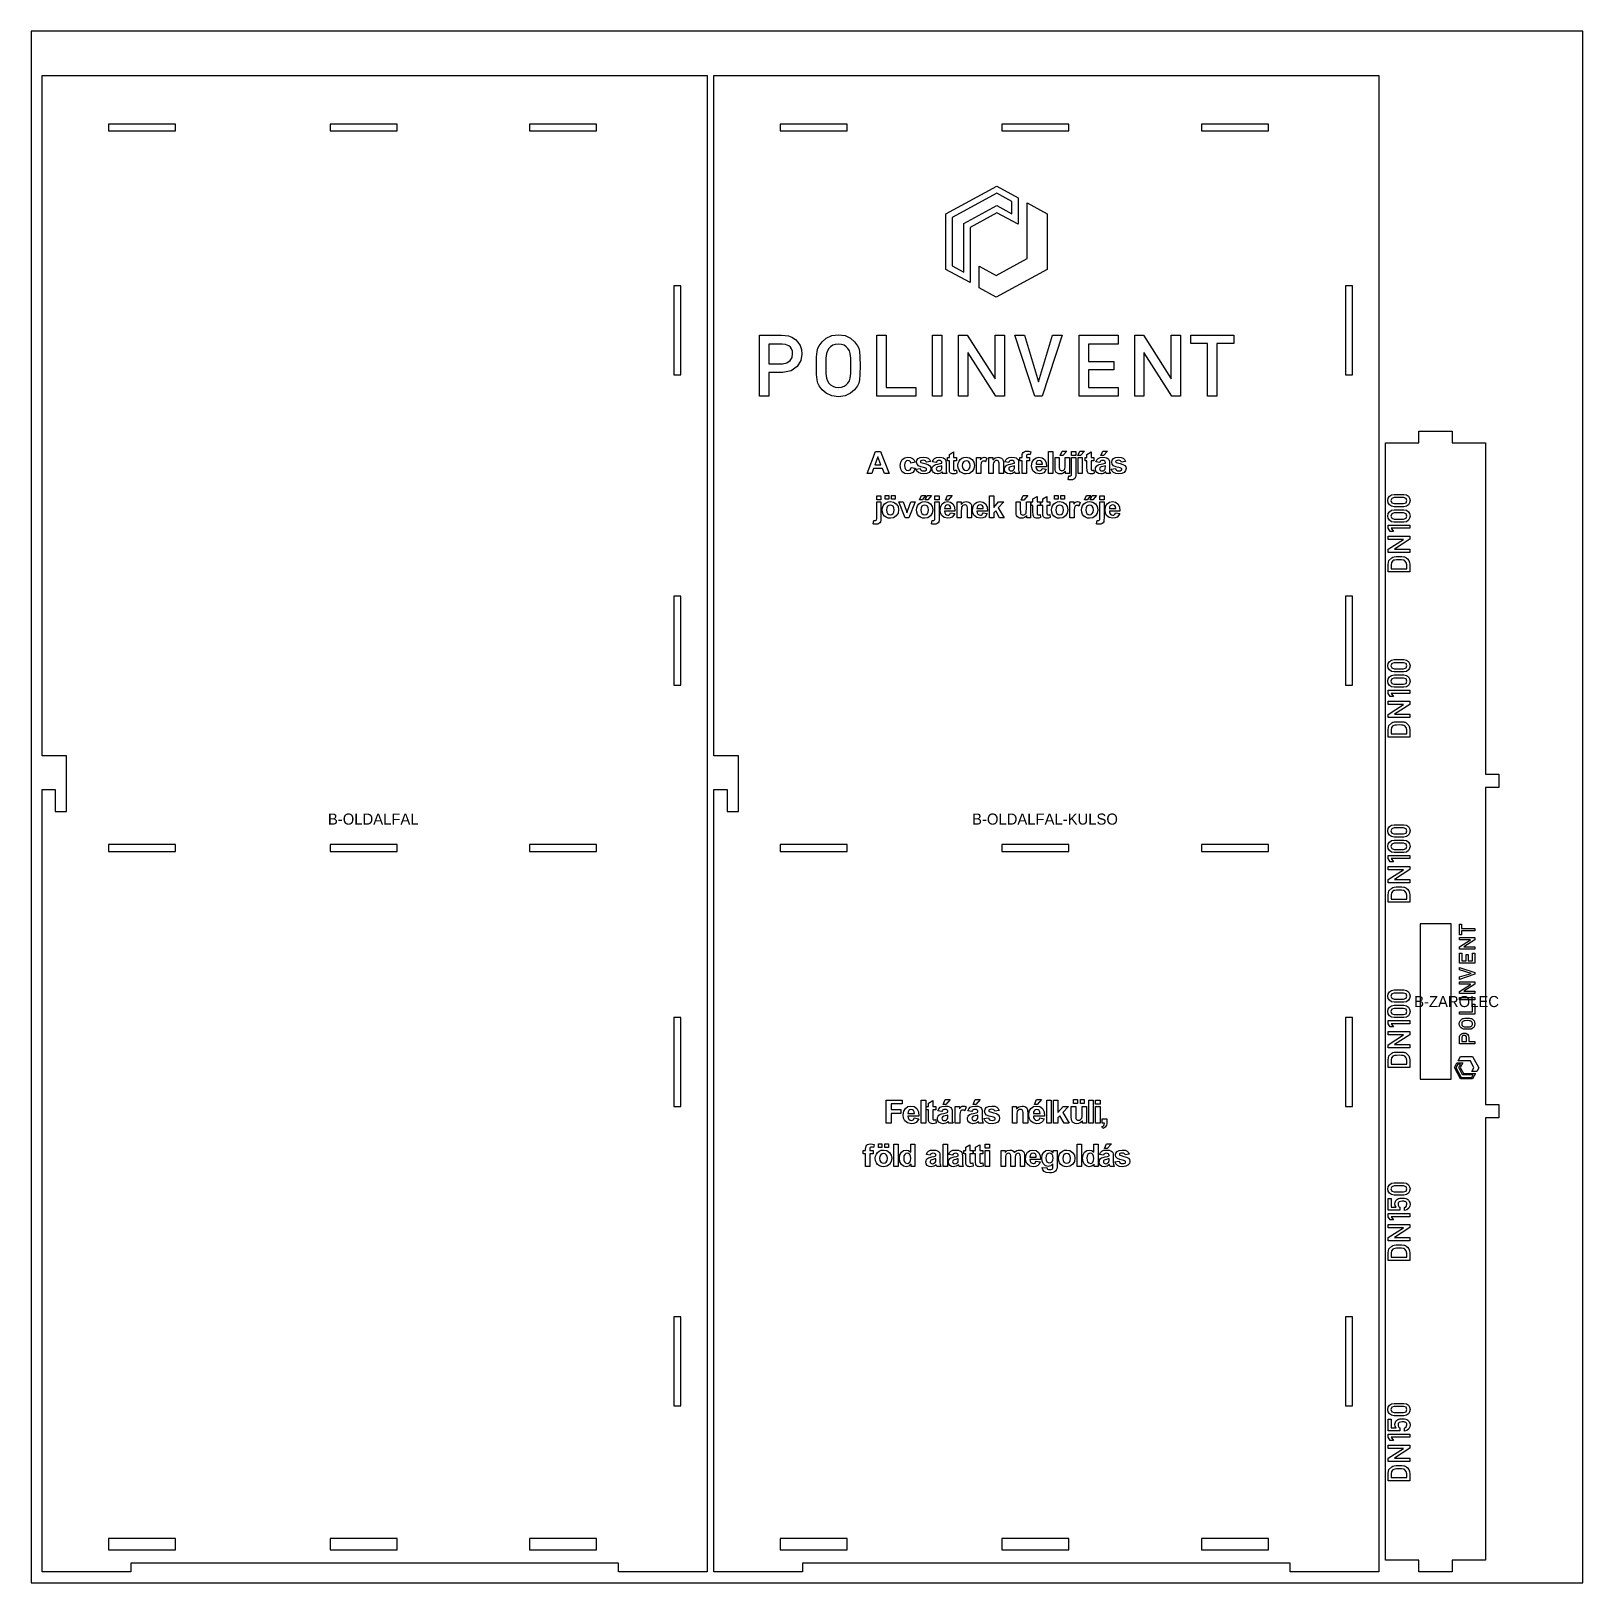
# Model space of a CAD drawing. Header units: millimetres. Extents: x 0 to 1400, y 0 to 1400.
import ezdxf
from ezdxf.enums import TextEntityAlignment as Align

# ---------------------------------------------------------------- set-up
doc = ezdxf.new("R2010")
doc.units = ezdxf.units.MM
for name, color, linetype in [('GRAVIR', 3, 'Continuous'), ('JELOLES', 5, 'Continuous'), ('TABLA', 8, 'Continuous'), ('VAGAS', 1, 'Continuous')]:
    doc.layers.add(name, color=color, linetype=linetype)

msp = doc.modelspace()

# ---------------------------------------------------------------- texts
at = {"layer": 'JELOLES'}
for s, p in [('B-OLDALFAL', (308.7, 689.1)), ('B-OLDALFAL-KULSO', (914.7, 689.1)), ('B-ZAROLEC', (1286, 524.5))]:
    msp.add_text(s, height=10, dxfattribs=at).set_placement(p, align=Align.MIDDLE_CENTER)

# ---------------------------------------------------------------- linework, layer by layer
at = {"layer": 'GRAVIR'}
for points in [[(847.1, 1222.9), (847.1, 1173.1), (825.2, 1184.9), (825.2, 1235.1), (871.3, 1260), (890.6, 1249.6), (890.6, 1225.7), (871.3, 1236.1)], [(830.9, 1231.7), (830.9, 1188.3), (841.4, 1182.6), (841.4, 1226.3), (871.3, 1242.5), (884.9, 1235.1), (884.9, 1235.2), (884.9, 1246.2), (871.3, 1253.6)], [(870.7, 1179.4), (898.7, 1194.7), (898.7, 1244.9), (916.8, 1235.1), (916.8, 1184.9), (870.7, 1160), (855.2, 1168.4), (855.2, 1187.8)], [(695.4, 1108.5), (694.3, 1102.7), (691.1, 1097.4), (685.6, 1093.4), (678.2, 1092), (665.5, 1092), (665.5, 1070.5), (657.1, 1070.5), (657.1, 1125.5), (677.1, 1125.5), (680.3, 1125.4), (683.3, 1124.9), (686.4, 1123.7), (689.5, 1121.7), (691.8, 1119.4), (693.7, 1116.4), (695, 1112.8)], [(743, 1119.7), (745.5, 1116.1), (746.7, 1113.8), (747.4, 1110.9), (747.8, 1106), (747.9, 1098), (747.8, 1090.1), (747.4, 1085.2), (746.7, 1082.2), (745.5, 1079.9), (743, 1076.3), (739.2, 1073.2), (734.3, 1070.9), (728.3, 1070), (722.3, 1070.9), (717.4, 1073.2), (713.6, 1076.3), (711, 1079.9), (710.4, 1081.1), (709.9, 1082.3), (709.5, 1083.6), (709.2, 1085.2), (708.7, 1090.1), (708.6, 1098), (708.7, 1106), (709.2, 1110.9), (709.9, 1113.8), (711, 1116.1), (713.6, 1119.7), (717.4, 1122.9), (722.3, 1125.2), (728.3, 1126), (734.3, 1125.2), (739.2, 1122.9)], [(798.2, 1078.4), (798.2, 1070.5), (763, 1070.5), (763, 1125.5), (771.4, 1125.5), (771.4, 1078.4)], [(821.7, 1125.5), (821.7, 1070.5), (813.3, 1070.5), (813.3, 1125.5)], [(845.1, 1109.6), (845.1, 1070.5), (836.8, 1070.5), (836.8, 1125.5), (844.6, 1125.5), (869.6, 1086.4), (869.7, 1086.4), (869.7, 1125.5), (878.1, 1125.5), (878.1, 1070.5), (870.2, 1070.5), (845.3, 1109.6)], [(896.3, 1125.5), (908.8, 1083.6), (908.9, 1083.6), (921.5, 1125.5), (930.3, 1125.5), (912.1, 1070.5), (905.6, 1070.5), (887.4, 1125.5)], [(980.6, 1078.4), (980.6, 1070.5), (945.4, 1070.5), (945.4, 1125.5), (980.6, 1125.5), (980.6, 1117.6), (953.8, 1117.6), (953.8, 1101.9), (976.7, 1101.9), (976.7, 1094.5), (953.8, 1094.5), (953.8, 1078.4)], [(1004, 1070.5), (995.7, 1070.5), (995.7, 1125.5), (1003.5, 1125.5), (1028.5, 1086.4), (1028.6, 1086.4), (1028.6, 1125.5), (1037, 1125.5), (1037, 1070.5), (1029.1, 1070.5), (1004.2, 1109.6), (1004, 1109.6)], [(1046.3, 1125.5), (1084.9, 1125.5), (1084.9, 1118.1), (1069.8, 1118.1), (1069.8, 1070.5), (1061.4, 1070.5), (1061.4, 1118.1), (1046.3, 1118.1)], [(683.5, 1116.1), (680.7, 1117.3), (677.5, 1117.6), (665.5, 1117.6), (665.5, 1099.8), (677.8, 1099.8), (681.9, 1100.6), (684.8, 1102.7), (686.5, 1105.6), (687, 1108.8), (686.8, 1111.3), (686.1, 1113.4), (685, 1114.9)], [(735.3, 1080.8), (736.8, 1082.4), (738.2, 1084.4), (739, 1087), (739.4, 1091.2), (739.6, 1098), (739.4, 1104.8), (739, 1109.1), (738.2, 1111.6), (736.8, 1113.6), (735.3, 1115.2), (733.5, 1116.5), (731.1, 1117.3), (728.3, 1117.6), (725.5, 1117.3), (723.2, 1116.5), (721.3, 1115.2), (719.8, 1113.6), (718.4, 1111.6), (717.6, 1109.1), (717.1, 1104.8), (717, 1098), (717.1, 1091.2), (717.6, 1087), (718.4, 1084.4), (719.8, 1082.4), (721.3, 1080.8), (723.2, 1079.6), (725.5, 1078.7), (728.3, 1078.4), (731.1, 1078.7), (733.5, 1079.6)], [(754.2, 1000.8), (761.9, 1020.7), (766.2, 1020.7), (774.1, 1000.8), (769.8, 1000.8), (768, 1005.3), (760.1, 1005.3), (758.5, 1000.8)], [(764, 1016), (761.3, 1008.7), (766.7, 1008.7)], [(788.9, 1004.7), (789.9, 1003.9), (791.2, 1003.6), (792.2, 1003.8), (793, 1004.2), (793.6, 1005.1), (793.9, 1006.3), (797.7, 1005.7), (796.8, 1003.4), (795.4, 1001.8), (793.5, 1000.8), (791, 1000.5), (788.2, 1001), (786, 1002.5), (784.6, 1004.9), (784.1, 1008), (784.6, 1011.2), (786, 1013.5), (788.2, 1015), (791.1, 1015.5), (793.4, 1015.2), (795.3, 1014.4), (796.6, 1013), (797.5, 1011), (793.7, 1010.3), (793.4, 1011.3), (792.9, 1012), (792.1, 1012.4), (791.1, 1012.5), (789.9, 1012.3), (788.9, 1011.5), (788.2, 1010.2), (788, 1008.3), (788.2, 1006.1)], [(807.7, 1005.5), (807.2, 1005.8), (806.4, 1006), (802.6, 1007), (800.6, 1007.9), (799.3, 1009.3), (798.9, 1011.1), (799.2, 1012.8), (800.3, 1014.3), (802.2, 1015.2), (804.9, 1015.5), (807.5, 1015.3), (809.3, 1014.6), (810.5, 1013.4), (811.3, 1011.7), (807.7, 1011.1), (807.3, 1011.8), (806.8, 1012.3), (806, 1012.7), (805, 1012.8), (803.7, 1012.7), (802.8, 1012.4), (802.5, 1012), (802.4, 1011.6), (802.5, 1011.2), (802.8, 1010.9), (803.9, 1010.5), (806.3, 1009.8), (808.9, 1009.1), (810.6, 1008.2), (811.5, 1006.9), (811.7, 1005.3), (811.3, 1003.5), (810.1, 1001.9), (808.1, 1000.9), (805.2, 1000.5), (802.6, 1000.8), (800.6, 1001.7), (799.2, 1003.1), (798.3, 1004.9), (802.1, 1005.5), (802.5, 1004.5), (803.1, 1003.8), (804, 1003.4), (805.2, 1003.3), (806.5, 1003.4), (807.4, 1003.8), (807.8, 1004.2), (807.9, 1004.8), (807.9, 1005.2)], [(825.4, 1010), (825.4, 1005.6), (825.4, 1003.9), (825.5, 1002.8), (825.8, 1001.8), (826.2, 1000.8), (822.5, 1000.8), (822.3, 1001.3), (822.1, 1002), (822, 1002.2), (822, 1002.4), (821, 1001.6), (819.9, 1001), (818.7, 1000.6), (817.5, 1000.5), (815.5, 1000.8), (814, 1001.7), (813.1, 1003.1), (812.7, 1004.8), (812.9, 1005.9), (813.3, 1006.9), (814, 1007.8), (814.9, 1008.4), (816.2, 1008.9), (818, 1009.3), (820.2, 1009.8), (821.7, 1010.2), (821.7, 1010.6), (821.5, 1011.5), (821.1, 1012.1), (820.3, 1012.5), (819.1, 1012.6), (818.2, 1012.5), (817.5, 1012.2), (817, 1011.7), (816.6, 1010.8), (813.1, 1011.4), (813.9, 1013.2), (815.1, 1014.5), (816.9, 1015.3), (819.4, 1015.5), (821.6, 1015.4), (823.1, 1014.9), (824.2, 1014.2), (824.9, 1013.4), (825.3, 1012.1)], [(834.8, 1004), (835.1, 1001.1), (833.7, 1000.6), (832.1, 1000.5), (831.1, 1000.6), (830.3, 1000.8), (829.5, 1001.2), (829, 1001.7), (828.7, 1002.4), (828.5, 1003.2), (828.4, 1004.2), (828.4, 1005.9), (828.4, 1012.2), (826.6, 1012.2), (826.6, 1015.2), (828.4, 1015.2), (828.4, 1018.1), (832.2, 1020.3), (832.2, 1015.2), (834.8, 1015.2), (834.8, 1012.2), (832.2, 1012.2), (832.2, 1006.4), (832.2, 1005), (832.3, 1004.3), (832.4, 1004.1), (832.6, 1003.8), (832.9, 1003.7), (833.3, 1003.7), (833.9, 1003.8)], [(846.6, 1001), (843.6, 1000.5), (841.7, 1000.7), (839.9, 1001.4), (838.3, 1002.5), (837.2, 1004), (836.5, 1005.9), (836.2, 1008.2), (836.5, 1010.1), (837.2, 1011.9), (838.3, 1013.4), (839.8, 1014.6), (841.6, 1015.3), (843.6, 1015.5), (846.6, 1015), (849, 1013.4), (850.5, 1011), (851, 1008.1), (850.5, 1005.1), (848.9, 1002.6)], [(842.3, 1012.1), (841.1, 1011.3), (840.4, 1009.9), (840.1, 1008), (840.4, 1006.1), (841.1, 1004.7), (842.3, 1003.9), (843.6, 1003.6), (845, 1003.9), (846.1, 1004.7), (846.9, 1006.1), (847.1, 1008), (846.9, 1009.9), (846.1, 1011.3), (845, 1012.1), (843.6, 1012.4)], [(860.1, 1012), (859.2, 1012.1), (858.5, 1012), (857.9, 1011.7), (857.4, 1011.1), (857, 1010.1), (856.8, 1008.3), (856.7, 1005.3), (856.7, 1000.8), (852.9, 1000.8), (852.9, 1015.2), (856.4, 1015.2), (856.4, 1013.2), (857.3, 1014.4), (858, 1015.1), (858.8, 1015.4), (859.7, 1015.5), (861, 1015.3), (862.2, 1014.8), (861, 1011.5)], [(868.2, 1010.6), (868, 1009.4), (867.9, 1007.3), (867.9, 1000.8), (864.1, 1000.8), (864.1, 1015.2), (867.7, 1015.2), (867.7, 1013.1), (869.8, 1014.9), (872.4, 1015.5), (873.6, 1015.4), (874.7, 1015.1), (875.6, 1014.6), (876.3, 1013.9), (876.7, 1013.2), (877, 1012.3), (877.2, 1011.2), (877.2, 1009.8), (877.2, 1000.8), (873.4, 1000.8), (873.4, 1008.2), (873.4, 1010.1), (873.2, 1011.2), (872.9, 1011.8), (872.4, 1012.2), (871.8, 1012.5), (871.1, 1012.6), (870.1, 1012.5), (869.3, 1012.1), (868.7, 1011.4)], [(890.9, 1003.9), (891, 1002.8), (891.3, 1001.8), (891.7, 1000.8), (888, 1000.8), (887.8, 1001.3), (887.6, 1002), (887.5, 1002.2), (887.5, 1002.4), (886.4, 1001.6), (885.4, 1001), (884.2, 1000.6), (883, 1000.5), (881, 1000.8), (879.5, 1001.7), (878.5, 1003.1), (878.2, 1004.8), (878.4, 1005.9), (878.8, 1006.9), (879.5, 1007.8), (880.4, 1008.4), (881.7, 1008.9), (883.5, 1009.3), (885.7, 1009.8), (887.2, 1010.2), (887.2, 1010.6), (887, 1011.5), (886.6, 1012.1), (885.8, 1012.5), (884.6, 1012.6), (883.7, 1012.5), (883, 1012.2), (882.5, 1011.7), (882.1, 1010.8), (878.6, 1011.4), (879.4, 1013.2), (880.6, 1014.5), (882.4, 1015.3), (884.8, 1015.5), (887.1, 1015.4), (888.6, 1014.9), (889.7, 1014.2), (890.4, 1013.4), (890.8, 1012.1), (890.9, 1010), (890.8, 1005.6)], [(900.3, 1018), (899.5, 1018.1), (898.8, 1018), (898.3, 1017.7), (898, 1017.1), (898, 1016.2), (898, 1015.2), (900.8, 1015.2), (900.8, 1012.2), (898, 1012.2), (898, 1000.8), (894.2, 1000.8), (894.2, 1012.2), (892, 1012.2), (892, 1015.2), (894.2, 1015.2), (894.2, 1016.3), (894.2, 1017.9), (894.5, 1019), (895.1, 1019.8), (896, 1020.4), (897.1, 1020.9), (898.6, 1021), (900.2, 1020.9), (901.8, 1020.5), (901.2, 1017.9)], [(906.6, 1015), (909.2, 1015.5), (912.1, 1015), (914.3, 1013.4), (915.7, 1010.7), (916.1, 1006.9), (906.5, 1006.9), (906.8, 1005.4), (907.5, 1004.3), (908.4, 1003.6), (909.6, 1003.3), (910.5, 1003.5), (911.1, 1003.8), (911.7, 1004.5), (912.1, 1005.4), (915.8, 1004.8), (914.9, 1002.9), (913.5, 1001.6), (911.8, 1000.8), (909.6, 1000.5), (906.3, 1001.1), (904.1, 1003), (903, 1005.2), (902.6, 1007.9), (903.1, 1011.1), (904.5, 1013.5)], [(910.5, 1012.4), (909.5, 1012.6), (908.3, 1012.4), (907.4, 1011.7), (906.8, 1010.6), (906.6, 1009.2), (912.3, 1009.2), (912, 1010.7), (911.4, 1011.8)], [(918, 1000.8), (918, 1020.7), (921.8, 1020.7), (921.8, 1000.8)], [(923.9, 1004.3), (923.8, 1006.1), (923.8, 1015.2), (927.6, 1015.2), (927.6, 1008.6), (927.6, 1006.2), (927.8, 1004.9), (928.1, 1004.3), (928.5, 1003.8), (929.2, 1003.5), (929.9, 1003.4), (930.9, 1003.5), (931.7, 1003.9), (932.3, 1004.5), (932.7, 1005.3), (932.9, 1006.6), (933, 1009.1), (933, 1015.2), (936.8, 1015.2), (936.8, 1000.8), (933.3, 1000.8), (933.3, 1003), (932.4, 1002), (931.2, 1001.2), (929.9, 1000.7), (928.5, 1000.5), (927.2, 1000.7), (925.9, 1001.1), (924.9, 1001.9), (924.3, 1002.9)], [(930.8, 1017), (928.4, 1017), (930.2, 1021), (934.5, 1021)], [(935.5, 995.4), (936.2, 998.7), (936.5, 998.6), (936.7, 998.6), (936.9, 998.5), (937.2, 998.5), (937.7, 998.6), (938.1, 998.8), (938.4, 999.1), (938.6, 999.4), (938.7, 1000.1), (938.7, 1001.5), (938.7, 1015.2), (942.5, 1015.2), (942.5, 1001.3), (942.4, 998.9), (942.2, 997.4), (941.6, 996.4), (940.8, 995.6), (939.6, 995.2), (938.2, 995), (937.6, 995), (937, 995.1), (936.3, 995.2)], [(938.7, 1017.1), (938.7, 1020.7), (942.5, 1020.7), (942.5, 1017.1)], [(944.2, 1017), (946.1, 1021), (950.4, 1021), (946.6, 1017)], [(948.3, 1000.8), (944.5, 1000.8), (944.5, 1015.2), (948.3, 1015.2)], [(958.9, 1004), (959.2, 1001.1), (957.8, 1000.6), (956.2, 1000.5), (955.3, 1000.6), (954.4, 1000.8), (953.7, 1001.2), (953.2, 1001.7), (952.9, 1002.4), (952.6, 1003.2), (952.6, 1004.2), (952.5, 1005.9), (952.5, 1012.2), (950.8, 1012.2), (950.8, 1015.2), (952.5, 1015.2), (952.5, 1018.1), (956.3, 1020.3), (956.3, 1015.2), (958.9, 1015.2), (958.9, 1012.2), (956.3, 1012.2), (956.3, 1006.4), (956.4, 1005), (956.4, 1004.3), (956.5, 1004.1), (956.8, 1003.8), (957, 1003.7), (957.4, 1003.7), (958, 1003.8)], [(972.9, 1003.9), (973, 1002.8), (973.3, 1001.8), (973.7, 1000.8), (970, 1000.8), (969.8, 1001.3), (969.6, 1002), (969.5, 1002.2), (969.5, 1002.4), (968.5, 1001.6), (967.4, 1001), (966.2, 1000.6), (965, 1000.5), (963, 1000.8), (961.5, 1001.7), (960.6, 1003.1), (960.2, 1004.8), (960.4, 1005.9), (960.8, 1006.9), (961.5, 1007.8), (962.4, 1008.4), (963.7, 1008.9), (965.5, 1009.3), (967.7, 1009.8), (969.2, 1010.2), (969.2, 1010.6), (969, 1011.5), (968.6, 1012.1), (967.8, 1012.5), (966.6, 1012.6), (965.7, 1012.5), (965, 1012.2), (964.5, 1011.7), (964.1, 1010.8), (960.6, 1011.4), (961.4, 1013.2), (962.6, 1014.5), (964.4, 1015.3), (966.8, 1015.5), (969.1, 1015.4), (970.6, 1014.9), (971.7, 1014.2), (972.4, 1013.4), (972.8, 1012.1), (972.9, 1010), (972.9, 1005.6)], [(965.1, 1017), (966.9, 1021), (971.2, 1021), (967.5, 1017)], [(983.7, 1005.5), (983.2, 1005.8), (982.4, 1006), (978.7, 1007), (976.6, 1007.9), (975.3, 1009.3), (974.9, 1011.1), (975.3, 1012.8), (976.4, 1014.3), (978.3, 1015.2), (980.9, 1015.5), (983.5, 1015.3), (985.3, 1014.6), (986.5, 1013.4), (987.3, 1011.7), (983.7, 1011.1), (983.4, 1011.8), (982.8, 1012.3), (982.1, 1012.7), (981, 1012.8), (979.7, 1012.7), (978.9, 1012.4), (978.5, 1012), (978.4, 1011.6), (978.5, 1011.2), (978.8, 1010.9), (980, 1010.5), (982.4, 1009.8), (984.9, 1009.1), (986.6, 1008.2), (987.5, 1006.9), (987.8, 1005.3), (987.4, 1003.5), (986.1, 1001.9), (984.1, 1000.9), (981.3, 1000.5), (978.6, 1000.8), (976.6, 1001.7), (975.2, 1003.1), (974.4, 1004.9), (978.2, 1005.5), (978.6, 1004.5), (979.2, 1003.8), (980.1, 1003.4), (981.3, 1003.3), (982.5, 1003.4), (983.5, 1003.8), (983.9, 1004.2), (984, 1004.8), (983.9, 1005.2)], [(819.7, 1003.4), (820.6, 1003.9), (821.2, 1004.4), (821.5, 1005.1), (821.6, 1005.8), (821.7, 1007), (821.7, 1007.7), (820.7, 1007.5), (819.4, 1007.1), (818, 1006.8), (817.3, 1006.5), (816.7, 1005.9), (816.5, 1005.1), (816.7, 1004.4), (817.1, 1003.8), (817.8, 1003.3), (818.6, 1003.2)], [(886.7, 1004.4), (887, 1005.1), (887.1, 1005.8), (887.2, 1007), (887.2, 1007.7), (886.2, 1007.5), (884.8, 1007.1), (883.5, 1006.8), (882.8, 1006.5), (882.2, 1005.9), (882, 1005.1), (882.2, 1004.4), (882.6, 1003.8), (883.3, 1003.3), (884.1, 1003.2), (885.1, 1003.4), (886.1, 1003.9)], [(968.7, 1004.4), (969, 1005.1), (969.1, 1005.8), (969.2, 1007), (969.2, 1007.7), (968.2, 1007.5), (966.8, 1007.1), (965.5, 1006.8), (964.8, 1006.5), (964.2, 1005.9), (964, 1005.1), (964.2, 1004.4), (964.6, 1003.8), (965.3, 1003.3), (966.1, 1003.2), (967.2, 1003.4), (968.1, 1003.9)], [(766.7, 977.1), (762.9, 977.1), (762.9, 980.6), (766.7, 980.6)], [(770.5, 980.9), (773.8, 980.9), (773.8, 977.7), (770.5, 977.7)], [(776.3, 977.7), (776.3, 980.9), (779.6, 980.9), (779.6, 977.7)], [(803.3, 981), (807.3, 981), (803.8, 977), (801.5, 977)], [(808.5, 981), (812.3, 981), (809, 977), (806.5, 977)], [(815.4, 977.1), (815.4, 980.6), (819.2, 980.6), (819.2, 977.1)], [(824.9, 976.9), (826.7, 980.9), (831, 980.9), (827.3, 976.9)], [(864.6, 960.8), (864.6, 980.6), (868.4, 980.6), (868.4, 970.1), (872.9, 975.2), (877.5, 975.2), (872.6, 969.9), (877.9, 960.8), (873.8, 960.8), (870.2, 967.3), (868.4, 965.4), (868.4, 960.8)], [(893.2, 976.9), (895.1, 980.9), (899.3, 980.9), (895.6, 976.9)], [(910.5, 961.1), (909.1, 960.6), (907.5, 960.5), (906.6, 960.6), (905.7, 960.8), (905, 961.2), (904.5, 961.7), (904.2, 962.4), (904, 963.2), (903.9, 964.2), (903.8, 965.9), (903.8, 972.1), (902.1, 972.1), (902.1, 975.2), (903.8, 975.2), (903.8, 978), (907.6, 980.2), (907.6, 975.2), (910.2, 975.2), (910.2, 972.1), (907.6, 972.1), (907.6, 966.4), (907.7, 965), (907.7, 964.3), (907.8, 964), (908.1, 963.8), (908.3, 963.7), (908.7, 963.6), (909.3, 963.7), (910.2, 964)], [(919.4, 961.1), (918, 960.6), (916.4, 960.5), (915.4, 960.6), (914.6, 960.8), (913.9, 961.2), (913.4, 961.7), (913, 962.4), (912.8, 963.2), (912.7, 964.2), (912.7, 965.9), (912.7, 972.1), (911, 972.1), (911, 975.2), (912.7, 975.2), (912.7, 978), (916.5, 980.2), (916.5, 975.2), (919.1, 975.2), (919.1, 972.1), (916.5, 972.1), (916.5, 966.4), (916.5, 965), (916.6, 964.3), (916.7, 964), (916.9, 963.8), (917.2, 963.7), (917.6, 963.6), (918.2, 963.7), (919.1, 964)], [(923.2, 980.9), (926.5, 980.9), (926.5, 977.7), (923.2, 977.7)], [(929, 980.9), (932.3, 980.9), (932.3, 977.7), (929, 977.7)], [(952.2, 981), (956.1, 981), (952.7, 977), (950.3, 977)], [(957.3, 981), (961.1, 981), (957.8, 977), (955.4, 977)], [(964.2, 977.1), (964.2, 980.6), (968, 980.6), (968, 977.1)], [(1229.7, 982), (1238.3, 982), (1240.7, 981.5), (1242.5, 980.3), (1243.6, 978.5), (1244, 976.4), (1243.6, 974.3), (1242.5, 972.6), (1240.7, 971.3), (1238.3, 970.8), (1229.7, 970.8), (1227.2, 971.3), (1225.5, 972.6), (1224.4, 974.3), (1224, 976.4), (1224.4, 978.5), (1225.5, 980.3), (1227.2, 981.5)], [(759.7, 955.4), (760.4, 958.6), (760.6, 958.6), (760.9, 958.6), (761.1, 958.5), (761.3, 958.5), (761.8, 958.6), (762.3, 958.8), (762.6, 959), (762.8, 959.4), (762.9, 960.1), (762.9, 961.5), (762.9, 975.2), (766.7, 975.2), (766.7, 961.3), (766.6, 958.9), (766.3, 957.4), (765.8, 956.4), (764.9, 955.6), (763.8, 955.2), (762.3, 955), (761.8, 955), (761.1, 955.1), (760.4, 955.2)], [(778.1, 961), (775.2, 960.5), (773.3, 960.7), (771.4, 961.4), (769.9, 962.5), (768.7, 964), (768, 965.9), (767.8, 968.2), (768, 970), (768.7, 971.8), (769.8, 973.4), (771.4, 974.5), (773.2, 975.2), (775.2, 975.5), (778.1, 975), (780.5, 973.4), (782.1, 971), (782.6, 968), (782.1, 965.1), (780.5, 962.6)], [(773.8, 972.1), (772.7, 971.3), (771.9, 969.9), (771.7, 968), (771.9, 966.1), (772.7, 964.7), (773.8, 963.9), (775.2, 963.6), (776.5, 963.9), (777.7, 964.7), (778.4, 966.1), (778.7, 968), (778.4, 969.9), (777.7, 971.3), (776.5, 972.1), (775.2, 972.4)], [(788.5, 960.8), (782.7, 975.2), (786.7, 975.2), (789.4, 967.8), (790.2, 965.4), (790.4, 966.2), (790.6, 966.6), (790.8, 967.2), (791, 967.8), (793.7, 975.2), (797.6, 975.2), (791.9, 960.8)], [(806.1, 960.5), (804.2, 960.7), (802.4, 961.4), (800.8, 962.5), (799.7, 964), (799, 965.9), (798.7, 968.2), (799, 970), (799.7, 971.8), (800.8, 973.4), (802.3, 974.5), (804.1, 975.2), (806.1, 975.5), (809.1, 975), (811.4, 973.4), (813, 971), (813.5, 968), (813, 965.1), (811.4, 962.6), (809, 961)], [(803.6, 971.3), (802.9, 969.9), (802.6, 968), (802.9, 966.1), (803.6, 964.7), (804.8, 963.9), (806.1, 963.6), (807.5, 963.9), (808.6, 964.7), (809.4, 966.1), (809.6, 968), (809.4, 969.9), (808.6, 971.3), (807.5, 972.1), (806.1, 972.4), (804.8, 972.1)], [(812.9, 958.6), (813.2, 958.6), (813.4, 958.6), (813.6, 958.5), (813.9, 958.5), (814.4, 958.6), (814.8, 958.8), (815.1, 959), (815.3, 959.4), (815.4, 960.1), (815.4, 961.5), (815.4, 975.2), (819.2, 975.2), (819.2, 961.3), (819.1, 958.9), (818.9, 957.4), (818.3, 956.4), (817.5, 955.6), (816.3, 955.2), (814.9, 955), (814.3, 955), (813.7, 955.1), (813, 955.2), (812.2, 955.4)], [(824.1, 975), (826.7, 975.5), (829.5, 975), (831.7, 973.4), (833.1, 970.7), (833.5, 966.9), (824, 966.9), (824.2, 965.4), (824.9, 964.3), (825.9, 963.6), (827.1, 963.3), (827.9, 963.4), (828.6, 963.8), (829.1, 964.4), (829.5, 965.4), (833.3, 964.7), (832.3, 962.9), (831, 961.6), (829.2, 960.8), (827, 960.5), (823.8, 961.1), (821.5, 962.9), (820.4, 965.2), (820.1, 967.9), (820.6, 971.1), (822, 973.5)], [(828, 972.4), (826.9, 972.6), (825.8, 972.4), (824.8, 971.7), (824.2, 970.6), (824, 969.2), (829.7, 969.2), (829.5, 970.7), (828.9, 971.7)], [(839.5, 970.6), (839.3, 969.3), (839.2, 967.3), (839.2, 960.8), (835.4, 960.8), (835.4, 975.2), (839, 975.2), (839, 973), (841.1, 974.9), (843.7, 975.5), (844.9, 975.4), (846, 975), (846.9, 974.5), (847.6, 973.9), (848, 973.1), (848.3, 972.3), (848.5, 971.2), (848.5, 969.7), (848.5, 960.8), (844.7, 960.8), (844.7, 968.1), (844.7, 970), (844.5, 971.1), (844.2, 971.7), (843.7, 972.2), (843.1, 972.5), (842.4, 972.6), (841.4, 972.4), (840.6, 972), (839.9, 971.4)], [(856, 975.5), (858.8, 975), (861, 973.4), (862.4, 970.7), (862.8, 966.9), (853.3, 966.9), (853.5, 965.4), (854.2, 964.3), (855.2, 963.6), (856.4, 963.3), (857.2, 963.4), (857.9, 963.8), (858.4, 964.4), (858.8, 965.4), (862.6, 964.7), (861.6, 962.9), (860.3, 961.6), (858.5, 960.8), (856.3, 960.5), (853.1, 961.1), (850.8, 962.9), (849.7, 965.2), (849.4, 967.9), (849.9, 971.1), (851.2, 973.5), (853.4, 975)], [(856.2, 972.6), (855.1, 972.4), (854.1, 971.7), (853.5, 970.6), (853.3, 969.2), (859, 969.2), (858.8, 970.7), (858.2, 971.7), (857.3, 972.4)], [(888.6, 975.2), (892.4, 975.2), (892.4, 968.6), (892.5, 966.1), (892.6, 964.9), (892.9, 964.3), (893.4, 963.8), (894, 963.5), (894.8, 963.4), (895.7, 963.5), (896.5, 963.9), (897.2, 964.5), (897.6, 965.2), (897.8, 966.6), (897.9, 969.1), (897.9, 975.2), (901.7, 975.2), (901.7, 960.8), (898.2, 960.8), (898.2, 963), (897.2, 961.9), (896.1, 961.2), (894.8, 960.7), (893.4, 960.5), (892, 960.7), (890.8, 961.1), (889.8, 961.9), (889.1, 962.9), (888.8, 964.3), (888.6, 966.1)], [(927.9, 960.5), (926, 960.7), (924.2, 961.4), (922.6, 962.5), (921.5, 964), (920.8, 965.9), (920.5, 968.2), (920.8, 970), (921.5, 971.8), (922.6, 973.4), (924.1, 974.5), (925.9, 975.2), (927.9, 975.5), (930.9, 975), (933.2, 973.4), (934.8, 971), (935.3, 968), (934.8, 965.1), (933.2, 962.6), (930.8, 961)], [(925.4, 971.3), (924.7, 969.9), (924.4, 968), (924.7, 966.1), (925.4, 964.7), (926.5, 963.9), (927.9, 963.6), (929.3, 963.9), (930.4, 964.7), (931.2, 966.1), (931.4, 968), (931.2, 969.9), (930.4, 971.3), (929.3, 972.1), (927.9, 972.4), (926.5, 972.1)], [(945.2, 971.5), (944.3, 971.9), (943.5, 972.1), (942.7, 972), (942.1, 971.6), (941.6, 971), (941.2, 970), (941, 968.3), (940.9, 965.2), (940.9, 960.8), (937.1, 960.8), (937.1, 975.2), (940.7, 975.2), (940.7, 973.1), (941.5, 974.3), (942.3, 975), (943.1, 975.4), (943.9, 975.5), (945.2, 975.3), (946.4, 974.8)], [(957.9, 961), (954.9, 960.5), (953, 960.7), (951.2, 961.4), (949.6, 962.5), (948.5, 964), (947.8, 965.9), (947.5, 968.2), (947.8, 970), (948.5, 971.8), (949.6, 973.4), (951.1, 974.5), (952.9, 975.2), (954.9, 975.5), (957.9, 975), (960.2, 973.4), (961.8, 971), (962.3, 968), (961.8, 965.1), (960.2, 962.6)], [(953.6, 972.1), (952.4, 971.3), (951.7, 969.9), (951.4, 968), (951.7, 966.1), (952.4, 964.7), (953.6, 963.9), (954.9, 963.6), (956.3, 963.9), (957.4, 964.7), (958.2, 966.1), (958.4, 968), (958.2, 969.9), (957.4, 971.3), (956.3, 972.1), (954.9, 972.4)], [(961.1, 955.4), (961.7, 958.6), (962, 958.6), (962.2, 958.6), (962.4, 958.5), (962.7, 958.5), (963.2, 958.6), (963.6, 958.8), (963.9, 959), (964.1, 959.4), (964.2, 960.1), (964.2, 961.5), (964.2, 975.2), (968, 975.2), (968, 961.3), (967.9, 958.9), (967.7, 957.4), (967.1, 956.4), (966.3, 955.6), (965.1, 955.2), (963.7, 955), (963.1, 955), (962.5, 955.1), (961.8, 955.2)], [(975.5, 975.5), (978.3, 975), (980.5, 973.4), (981.9, 970.7), (982.3, 966.9), (972.8, 966.9), (973, 965.4), (973.7, 964.3), (974.7, 963.6), (975.9, 963.3), (976.7, 963.4), (977.4, 963.8), (977.9, 964.4), (978.3, 965.4), (982.1, 964.7), (981.1, 962.9), (979.8, 961.6), (978, 960.8), (975.9, 960.5), (972.6, 961.1), (970.3, 962.9), (969.3, 965.2), (968.9, 967.9), (969.4, 971.1), (970.8, 973.5), (972.9, 975)], [(975.7, 972.6), (974.6, 972.4), (973.6, 971.7), (973, 970.6), (972.9, 969.2), (978.5, 969.2), (978.3, 970.7), (977.7, 971.7), (976.8, 972.4)], [(1229.7, 968.1), (1238.3, 968.1), (1240.7, 967.7), (1242.5, 966.4), (1243.6, 964.7), (1244, 962.5), (1243.6, 960.5), (1242.5, 958.7), (1240.7, 957.4), (1238.3, 957), (1229.7, 957), (1227.2, 957.4), (1225.5, 958.7), (1224.4, 960.5), (1224, 962.5), (1224.4, 964.7), (1225.5, 966.4), (1227.2, 967.7)], [(1240.4, 978.4), (1238.2, 979.2), (1229.8, 979.2), (1227.6, 978.4), (1226.8, 976.4), (1227.6, 974.4), (1229.8, 973.7), (1238.2, 973.7), (1240.4, 974.4), (1241.2, 976.4)], [(1229.2, 948.6), (1226.2, 948.6), (1224.2, 951.4), (1224.2, 954.3), (1243.8, 954.3), (1243.8, 951.4), (1227.1, 951.4)], [(1240.4, 964.6), (1238.2, 965.3), (1229.8, 965.3), (1227.6, 964.6), (1226.8, 962.5), (1227.6, 960.5), (1229.8, 959.8), (1238.2, 959.8), (1240.4, 960.5), (1241.2, 962.5)], [(1229.9, 932.7), (1229.9, 932.7), (1243.8, 932.7), (1243.8, 929.7), (1224.2, 929.7), (1224.2, 932.5), (1238.1, 941.4), (1238.1, 941.4), (1224.2, 941.4), (1224.2, 944.4), (1243.8, 944.4), (1243.8, 941.6)], [(1236.7, 925.9), (1238.4, 925.7), (1239, 925.6), (1239.6, 925.4), (1240.1, 925.1), (1240.6, 924.8), (1241.8, 923.8), (1242.9, 922.4), (1243.6, 920.7), (1243.8, 918.7), (1243.8, 912), (1224.2, 912), (1224.2, 918.9), (1225, 922.4), (1227.5, 924.9), (1228.6, 925.5), (1229.8, 925.8), (1231.5, 925.9), (1234, 925.9)], [(1231.9, 922.9), (1230.4, 922.8), (1229.4, 922.6), (1228.6, 922.1), (1227.4, 920.6), (1227, 918.6), (1227, 915), (1241, 915), (1241, 918.6), (1240.6, 920.7), (1239.3, 922.2), (1238.6, 922.6), (1237.7, 922.8), (1236.3, 922.9), (1234.1, 923)], [(1227.2, 832.5), (1229.7, 833), (1238.3, 833), (1240.7, 832.5), (1242.5, 831.3), (1243.6, 829.5), (1244, 827.4), (1243.6, 825.3), (1242.5, 823.6), (1240.7, 822.3), (1238.3, 821.8), (1229.7, 821.8), (1227.2, 822.3), (1225.5, 823.6), (1224.4, 825.3), (1224, 827.4), (1224.4, 829.5), (1225.5, 831.3)], [(1241.2, 827.4), (1240.4, 829.4), (1238.2, 830.2), (1229.8, 830.2), (1227.6, 829.4), (1226.8, 827.4), (1227.6, 825.4), (1229.8, 824.7), (1238.2, 824.7), (1240.4, 825.4)], [(1229.7, 819.1), (1238.3, 819.1), (1240.7, 818.7), (1242.5, 817.4), (1243.6, 815.7), (1244, 813.5), (1243.6, 811.5), (1242.5, 809.7), (1240.7, 808.4), (1238.3, 808), (1229.7, 808), (1227.2, 808.4), (1225.5, 809.7), (1224.4, 811.5), (1224, 813.5), (1224.4, 815.7), (1225.5, 817.4), (1227.2, 818.7)], [(1240.4, 815.6), (1238.2, 816.3), (1229.8, 816.3), (1227.6, 815.6), (1226.8, 813.5), (1227.6, 811.5), (1229.8, 810.8), (1238.2, 810.8), (1240.4, 811.5), (1241.2, 813.5)], [(1226.2, 799.6), (1224.2, 802.4), (1224.2, 805.3), (1243.8, 805.3), (1243.8, 802.4), (1227.1, 802.4), (1229.2, 799.6)], [(1243.8, 792.6), (1229.9, 783.7), (1229.9, 783.7), (1243.8, 783.7), (1243.8, 780.7), (1224.2, 780.7), (1224.2, 783.5), (1238.1, 792.4), (1238.1, 792.4), (1224.2, 792.4), (1224.2, 795.4), (1243.8, 795.4)], [(1234, 776.9), (1236.7, 776.9), (1238.4, 776.7), (1239, 776.6), (1239.6, 776.4), (1240.1, 776.1), (1240.6, 775.8), (1241.8, 774.8), (1242.9, 773.4), (1243.6, 771.7), (1243.8, 769.7), (1243.8, 763), (1224.2, 763), (1224.2, 769.9), (1225, 773.4), (1227.5, 775.9), (1228.6, 776.5), (1229.8, 776.8), (1231.5, 776.9)], [(1234.1, 774), (1231.9, 773.9), (1230.4, 773.8), (1229.4, 773.6), (1228.6, 773.1), (1227.4, 771.6), (1227, 769.6), (1227, 766), (1241, 766), (1241, 769.6), (1240.6, 771.7), (1239.3, 773.2), (1238.6, 773.6), (1237.7, 773.8), (1236.3, 773.9)], [(1227.2, 683.5), (1229.7, 684), (1238.3, 684), (1240.7, 683.5), (1242.5, 682.3), (1243.6, 680.5), (1244, 678.4), (1243.6, 676.3), (1242.5, 674.6), (1240.7, 673.3), (1238.3, 672.8), (1229.7, 672.8), (1227.2, 673.3), (1225.5, 674.6), (1224.4, 676.3), (1224, 678.4), (1224.4, 680.5), (1225.5, 682.3)], [(1241.2, 678.4), (1240.4, 680.4), (1238.2, 681.2), (1229.8, 681.2), (1227.6, 680.4), (1226.8, 678.4), (1227.6, 676.4), (1229.8, 675.7), (1238.2, 675.7), (1240.4, 676.4)], [(1229.7, 670.1), (1238.3, 670.1), (1240.7, 669.7), (1242.5, 668.4), (1243.6, 666.7), (1244, 664.5), (1243.6, 662.5), (1242.5, 660.7), (1240.7, 659.4), (1238.3, 659), (1229.7, 659), (1227.2, 659.4), (1225.5, 660.7), (1224.4, 662.5), (1224, 664.5), (1224.4, 666.7), (1225.5, 668.4), (1227.2, 669.7)], [(1240.4, 666.6), (1238.2, 667.3), (1229.8, 667.3), (1227.6, 666.6), (1226.8, 664.5), (1227.6, 662.5), (1229.8, 661.8), (1238.2, 661.8), (1240.4, 662.5), (1241.2, 664.5)], [(1226.2, 650.6), (1224.2, 653.4), (1224.2, 656.3), (1243.8, 656.3), (1243.8, 653.4), (1227.1, 653.4), (1229.2, 650.6)], [(1243.8, 643.6), (1229.9, 634.7), (1229.9, 634.7), (1243.8, 634.7), (1243.8, 631.7), (1224.2, 631.7), (1224.2, 634.5), (1238.1, 643.4), (1238.1, 643.4), (1224.2, 643.4), (1224.2, 646.4), (1243.8, 646.4)], [(1234, 627.9), (1236.7, 627.9), (1238.4, 627.7), (1239, 627.6), (1239.6, 627.4), (1240.1, 627.1), (1240.6, 626.8), (1241.8, 625.8), (1242.9, 624.4), (1243.6, 622.7), (1243.8, 620.7), (1243.8, 614), (1224.2, 614), (1224.2, 620.9), (1225, 624.4), (1227.5, 626.9), (1228.6, 627.5), (1229.8, 627.8), (1231.5, 627.9)], [(1234.1, 625), (1231.9, 624.9), (1230.4, 624.8), (1229.4, 624.6), (1228.6, 624.1), (1227.4, 622.6), (1227, 620.6), (1227, 617), (1241, 617), (1241, 620.6), (1240.6, 622.7), (1239.3, 624.2), (1238.6, 624.6), (1237.7, 624.8), (1236.3, 624.9)], [(1290.4, 594.3), (1290.4, 590.5), (1302.4, 590.5), (1302.4, 588.4), (1290.4, 588.4), (1290.4, 584.6), (1288.6, 584.6), (1288.6, 594.3)], [(1288.6, 571.8), (1288.6, 573.8), (1298.4, 580.1), (1298.4, 580.1), (1288.6, 580.1), (1288.6, 582.2), (1302.4, 582.2), (1302.4, 580.2), (1292.6, 573.9), (1292.6, 573.9), (1302.4, 573.9), (1302.4, 571.8)], [(1302.4, 568), (1302.4, 559.1), (1288.6, 559.1), (1288.6, 568), (1290.6, 568), (1290.6, 561.2), (1294.5, 561.2), (1294.5, 567), (1296.4, 567), (1296.4, 561.2), (1300.5, 561.2), (1300.5, 568)], [(1288.6, 553.1), (1288.6, 555.3), (1302.4, 550.7), (1302.4, 549.1), (1288.6, 544.5), (1288.6, 546.8), (1299.1, 549.9), (1299.1, 549.9)], [(1227.2, 534.5), (1229.7, 535), (1238.3, 535), (1240.7, 534.5), (1242.5, 533.3), (1243.6, 531.5), (1244, 529.4), (1243.6, 527.3), (1242.5, 525.6), (1240.7, 524.3), (1238.3, 523.8), (1229.7, 523.8), (1227.2, 524.3), (1225.5, 525.6), (1224.4, 527.3), (1224, 529.4), (1224.4, 531.5), (1225.5, 533.3)], [(1241.2, 529.4), (1240.4, 531.4), (1238.2, 532.2), (1229.8, 532.2), (1227.6, 531.4), (1226.8, 529.4), (1227.6, 527.4), (1229.8, 526.7), (1238.2, 526.7), (1240.4, 527.4)], [(1288.6, 531.8), (1288.6, 533.7), (1298.4, 540), (1298.4, 540.1), (1288.6, 540.1), (1288.6, 542.2), (1302.4, 542.2), (1302.4, 540.2), (1292.6, 533.9), (1292.6, 533.9), (1302.4, 533.9), (1302.4, 531.8)], [(1229.7, 521.1), (1238.3, 521.1), (1240.7, 520.7), (1242.5, 519.4), (1243.6, 517.7), (1244, 515.5), (1243.6, 513.5), (1242.5, 511.7), (1240.7, 510.4), (1238.3, 510), (1229.7, 510), (1227.2, 510.4), (1225.5, 511.7), (1224.4, 513.5), (1224, 515.5), (1224.4, 517.7), (1225.5, 519.4), (1227.2, 520.7)], [(1240.4, 517.6), (1238.2, 518.3), (1229.8, 518.3), (1227.6, 517.6), (1226.8, 515.5), (1227.6, 513.5), (1229.8, 512.8), (1238.2, 512.8), (1240.4, 513.5), (1241.2, 515.5)], [(1302.4, 525.9), (1288.6, 525.9), (1288.6, 528), (1302.4, 528)], [(1302.4, 513.2), (1288.6, 513.2), (1288.6, 515.3), (1300.5, 515.3), (1300.5, 522), (1302.4, 522)], [(1226.2, 501.6), (1224.2, 504.4), (1224.2, 507.3), (1243.8, 507.3), (1243.8, 504.4), (1227.1, 504.4), (1229.2, 501.6)], [(1290.9, 508.8), (1291.5, 509.1), (1292.3, 509.3), (1293.5, 509.4), (1295.5, 509.4), (1297.5, 509.4), (1298.7, 509.3), (1299.5, 509.1), (1300.1, 508.8), (1301, 508.1), (1301.8, 507.2), (1302.3, 505.9), (1302.6, 504.4), (1302.3, 502.9), (1301.8, 501.7), (1301, 500.7), (1300.1, 500.1), (1299.8, 499.9), (1299.5, 499.8), (1299.1, 499.7), (1298.7, 499.6), (1297.5, 499.5), (1295.5, 499.5), (1293.5, 499.5), (1292.3, 499.6), (1291.5, 499.8), (1290.9, 500.1), (1290, 500.7), (1289.2, 501.7), (1288.7, 502.9), (1288.4, 504.4), (1288.7, 505.9), (1289.2, 507.2), (1290, 508.1)], [(1299.4, 506.6), (1298.9, 506.9), (1298.3, 507.1), (1297.2, 507.2), (1295.5, 507.3), (1293.8, 507.2), (1292.7, 507.1), (1292.1, 506.9), (1291.6, 506.6), (1291.2, 506.2), (1290.8, 505.7), (1290.6, 505.1), (1290.6, 504.4), (1290.6, 503.7), (1290.8, 503.2), (1291.2, 502.7), (1291.6, 502.3), (1292.1, 501.9), (1292.7, 501.7), (1293.8, 501.6), (1295.5, 501.6), (1297.2, 501.6), (1298.3, 501.7), (1298.9, 501.9), (1299.4, 502.3), (1299.8, 502.7), (1300.1, 503.2), (1300.4, 503.7), (1300.5, 504.4), (1300.4, 505.1), (1300.1, 505.7), (1299.8, 506.2)], [(1229.9, 485.7), (1229.9, 485.7), (1243.8, 485.7), (1243.8, 482.7), (1224.2, 482.7), (1224.2, 485.5), (1238.1, 494.4), (1238.1, 494.4), (1224.2, 494.4), (1224.2, 497.4), (1243.8, 497.4), (1243.8, 494.6)], [(1296.7, 493.7), (1297, 491.8), (1297, 488.6), (1302.4, 488.6), (1302.4, 486.5), (1288.6, 486.5), (1288.6, 491.5), (1288.6, 492.3), (1288.7, 493.1), (1289, 493.9), (1289.5, 494.6), (1290.1, 495.2), (1290.9, 495.7), (1291.8, 496), (1292.8, 496.1), (1294.3, 495.9), (1295.7, 495.1)], [(1290.6, 488.6), (1295, 488.6), (1295, 491.7), (1294.8, 492.7), (1294.3, 493.5), (1293.6, 493.9), (1292.8, 494), (1292.2, 494), (1291.6, 493.8), (1291.2, 493.5), (1290.9, 493.1), (1290.6, 492.4), (1290.6, 491.6)], [(1234, 478.9), (1236.7, 478.9), (1238.4, 478.7), (1239, 478.6), (1239.6, 478.4), (1240.1, 478.1), (1240.6, 477.8), (1241.8, 476.8), (1242.9, 475.4), (1243.6, 473.7), (1243.8, 471.7), (1243.8, 465), (1224.2, 465), (1224.2, 471.9), (1225, 475.4), (1227.5, 477.9), (1228.6, 478.5), (1229.8, 478.8), (1231.5, 478.9)], [(1234.1, 476), (1231.9, 475.9), (1230.4, 475.8), (1229.4, 475.6), (1228.6, 475.1), (1227.4, 473.6), (1227, 471.6), (1227, 468), (1241, 468), (1241, 471.6), (1240.6, 473.7), (1239.3, 475.2), (1238.6, 475.6), (1237.7, 475.8), (1236.3, 475.9)], [(1300.5, 454.7), (1289.5, 454.7), (1284, 464.9), (1286.3, 469.1), (1291.6, 469.1), (1289.3, 464.9), (1292.2, 459.5), (1303.1, 459.5)], [(1301, 458.3), (1291.4, 458.3), (1287.9, 464.9), (1289.5, 467.9), (1289.5, 467.9), (1287, 467.9), (1285.4, 464.9), (1290.2, 456), (1299.8, 456)], [(1287.3, 470.9), (1289.5, 474.9), (1300.5, 474.9), (1306, 464.7), (1304.2, 461.3), (1299.9, 461.3), (1301.7, 464.7), (1298.4, 470.9)], [(785.9, 435.6), (785.9, 432.1), (775.8, 432.1), (775.8, 427.1), (784.5, 427.1), (784.5, 423.6), (775.8, 423.6), (775.8, 414.7), (771.5, 414.7), (771.5, 435.6)], [(807.2, 414.7), (803.1, 414.7), (803.1, 435.6), (807.2, 435.6)], [(816.6, 414.9), (815.1, 414.5), (813.4, 414.3), (812.4, 414.4), (811.4, 414.7), (810.7, 415.1), (810.1, 415.6), (809.8, 416.3), (809.6, 417.2), (809.5, 418.3), (809.5, 420), (809.5, 426.7), (807.6, 426.7), (807.6, 429.9), (809.5, 429.9), (809.5, 432.9), (813.5, 435.2), (813.5, 429.9), (816.2, 429.9), (816.2, 426.7), (813.5, 426.7), (813.5, 420.5), (813.5, 419.1), (813.6, 418.4), (813.7, 418.1), (813.9, 417.9), (814.2, 417.7), (814.6, 417.7), (815.3, 417.8), (816.2, 418.1)], [(822.7, 431.7), (824.7, 436), (829.2, 436), (825.3, 431.7)], [(849.8, 431.7), (851.8, 436), (856.3, 436), (852.3, 431.7)], [(907.7, 431.7), (905.1, 431.7), (907.1, 436), (911.6, 436)], [(916.3, 414.7), (916.3, 435.6), (920.3, 435.6), (920.3, 414.7)], [(926.3, 414.7), (922.3, 414.7), (922.3, 435.6), (926.3, 435.6), (926.3, 424.5), (931, 429.9), (936, 429.9), (930.8, 424.3), (936.4, 414.7), (932, 414.7), (928.2, 421.5), (926.3, 419.5)], [(940.5, 436), (943.9, 436), (943.9, 432.6), (940.5, 432.6)], [(946.6, 436), (950.1, 436), (950.1, 432.6), (946.6, 432.6)], [(954.3, 414.7), (954.3, 435.6), (958.3, 435.6), (958.3, 414.7)], [(960.4, 431.9), (960.4, 435.6), (964.4, 435.6), (964.4, 431.9)], [(791.1, 429.7), (793.8, 430.2), (796.8, 429.7), (799.2, 428), (800.6, 425.1), (801, 421.1), (791, 421.1), (791.2, 419.5), (791.9, 418.3), (793, 417.6), (794.3, 417.3), (795.1, 417.5), (795.8, 417.8), (796.4, 418.5), (796.8, 419.5), (800.8, 418.8), (799.8, 416.9), (798.4, 415.5), (796.5, 414.6), (794.2, 414.3), (790.8, 415), (788.4, 416.9), (787.2, 419.3), (786.8, 422.2), (787.3, 425.5), (788.8, 428.1)], [(795.2, 426.9), (794.1, 427.1), (792.9, 426.9), (791.9, 426.2), (791.2, 425), (791, 423.6), (797, 423.6), (796.8, 425.1), (796.1, 426.2)], [(830.9, 419.7), (831, 417.9), (831.1, 416.7), (831.4, 415.7), (831.9, 414.7), (827.9, 414.7), (827.7, 415.2), (827.5, 415.9), (827.4, 416.2), (827.4, 416.3), (826.3, 415.5), (825.2, 414.8), (823.9, 414.5), (822.7, 414.3), (820.6, 414.7), (819, 415.6), (817.9, 417), (817.6, 418.8), (817.8, 420), (818.2, 421.1), (819, 422), (819.9, 422.7), (821.3, 423.2), (823.1, 423.6), (825.5, 424.1), (827, 424.6), (827, 425), (826.9, 426), (826.5, 426.6), (825.6, 427), (824.3, 427.1), (823.4, 427), (822.6, 426.7), (822.1, 426.1), (821.7, 425.2), (818, 425.9), (818.9, 427.8), (820.1, 429.1), (822, 429.9), (824.6, 430.2), (826.9, 430.1), (828.6, 429.6), (829.7, 428.9), (830.5, 428), (830.9, 426.6), (831, 424.4)], [(825.9, 417.9), (826.5, 418.5), (826.9, 419.2), (827, 420), (827, 421.2), (827, 422), (826, 421.7), (824.6, 421.4), (823.2, 421), (822.4, 420.7), (821.8, 420), (821.6, 419.2), (821.8, 418.5), (822.2, 417.8), (823, 417.3), (823.9, 417.2), (824.9, 417.3)], [(841.4, 426.4), (840.5, 426.6), (839.7, 426.5), (839.1, 426.1), (838.5, 425.5), (838.1, 424.5), (837.9, 422.6), (837.8, 419.4), (837.8, 414.7), (833.8, 414.7), (833.8, 429.9), (837.5, 429.9), (837.5, 427.7), (838.4, 429), (839.3, 429.7), (840.1, 430.1), (841, 430.2), (842.3, 430), (843.6, 429.5), (842.4, 425.9)], [(858, 419.7), (858.1, 417.9), (858.2, 416.7), (858.5, 415.7), (858.9, 414.7), (855, 414.7), (854.8, 415.2), (854.6, 415.9), (854.5, 416.2), (854.4, 416.3), (853.4, 415.5), (852.2, 414.8), (851, 414.5), (849.7, 414.3), (847.6, 414.7), (846, 415.6), (845, 417), (844.7, 418.8), (844.8, 420), (845.3, 421.1), (846, 422), (847, 422.7), (848.4, 423.2), (850.2, 423.6), (852.6, 424.1), (854.1, 424.6), (854.1, 425), (854, 426), (853.5, 426.6), (852.7, 427), (851.4, 427.1), (850.4, 427), (849.7, 426.7), (849.2, 426.1), (848.7, 425.2), (845.1, 425.9), (845.9, 427.8), (847.2, 429.1), (849.1, 429.9), (851.7, 430.2), (854, 430.1), (855.7, 429.6), (856.8, 428.9), (857.5, 428), (857.9, 426.6), (858.1, 424.4)], [(853, 417.9), (853.6, 418.5), (854, 419.2), (854.1, 420), (854.1, 421.2), (854.1, 422), (853.1, 421.7), (851.7, 421.4), (850.3, 421), (849.5, 420.7), (848.9, 420), (848.7, 419.2), (848.9, 418.5), (849.3, 417.8), (850, 417.3), (850.9, 417.2), (852, 417.3)], [(869, 419.9), (868.2, 420.2), (864.2, 421.2), (862, 422.1), (860.6, 423.6), (860.2, 425.5), (860.6, 427.4), (861.7, 428.9), (863.7, 429.9), (866.6, 430.2), (869.3, 430), (871.2, 429.2), (872.5, 427.9), (873.3, 426.2), (869.5, 425.5), (869.2, 426.3), (868.6, 426.8), (867.8, 427.2), (866.6, 427.3), (865.3, 427.2), (864.4, 426.9), (864, 426.5), (863.9, 426.1), (864, 425.7), (864.3, 425.3), (865.5, 424.9), (868.1, 424.2), (870.8, 423.4), (872.6, 422.4), (873.5, 421.1), (873.8, 419.4), (873.4, 417.5), (872.1, 415.8), (869.9, 414.7), (866.9, 414.3), (864.1, 414.6), (862, 415.6), (860.5, 417.1), (859.6, 419), (863.7, 419.6), (864.1, 418.6), (864.7, 417.8), (865.6, 417.4), (866.9, 417.2), (868.3, 417.4), (869.3, 417.8), (869.6, 418.3), (869.8, 418.9), (869.7, 419.3), (869.5, 419.6)], [(890.7, 426.6), (890, 425.9), (889.6, 425), (889.4, 423.7), (889.3, 421.6), (889.3, 414.7), (885.3, 414.7), (885.3, 429.9), (889, 429.9), (889, 427.6), (891.2, 429.6), (894, 430.2), (895.3, 430.1), (896.4, 429.7), (897.4, 429.2), (898.1, 428.5), (898.6, 427.7), (898.9, 426.8), (899, 425.7), (899.1, 424.1), (899.1, 414.7), (895.1, 414.7), (895.1, 422.4), (895, 424.5), (894.8, 425.6), (894.5, 426.3), (894, 426.7), (893.4, 427), (892.6, 427.1), (891.6, 427)], [(904.2, 429.7), (907, 430.2), (910, 429.7), (912.4, 428), (913.8, 425.1), (914.2, 421.1), (904.2, 421.1), (904.4, 419.5), (905.1, 418.3), (906.2, 417.6), (907.4, 417.3), (908.3, 417.5), (909, 417.8), (909.6, 418.5), (910, 419.5), (914, 418.8), (913, 416.9), (911.6, 415.5), (909.7, 414.6), (907.4, 414.3), (904, 415), (901.5, 416.9), (900.4, 419.3), (900, 422.2), (900.5, 425.5), (902, 428.1)], [(908.4, 426.9), (907.2, 427.1), (906, 426.9), (905.1, 426.2), (904.4, 425), (904.2, 423.6), (910.2, 423.6), (910, 425.1), (909.3, 426.2)], [(938.4, 429.9), (942.4, 429.9), (942.4, 422.9), (942.4, 420.3), (942.6, 419), (942.9, 418.3), (943.4, 417.8), (944.1, 417.5), (944.9, 417.4), (945.9, 417.5), (946.8, 418), (947.4, 418.6), (947.9, 419.4), (948.1, 420.8), (948.2, 423.5), (948.2, 429.9), (952.2, 429.9), (952.2, 414.7), (948.5, 414.7), (948.5, 417), (947.5, 415.9), (946.3, 415), (944.9, 414.5), (943.4, 414.3), (942, 414.5), (940.7, 415), (939.6, 415.8), (938.9, 416.9), (938.5, 418.3), (938.4, 420.3)], [(960.4, 414.7), (960.4, 429.9), (964.4, 429.9), (964.4, 414.7)], [(967.1, 412.1), (967.8, 412.8), (968.2, 413.6), (968.4, 414.7), (966.4, 414.7), (966.4, 418.7), (970.5, 418.7), (970.5, 415.8), (970.4, 414.3), (970.2, 413.1), (969.7, 412.1), (969, 411.3), (968.1, 410.5), (966.9, 410), (966.1, 411.7)], [(760, 392.9), (759.1, 393), (758.3, 393.1), (757.6, 393), (757.1, 392.7), (756.8, 392.1), (756.7, 391.2), (756.7, 390.2), (759.6, 390.2), (759.6, 387.2), (756.7, 387.2), (756.7, 375.8), (752.9, 375.8), (752.9, 387.2), (750.8, 387.2), (750.8, 390.2), (752.9, 390.2), (752.9, 391.3), (753, 392.9), (753.3, 394), (753.9, 394.8), (754.7, 395.4), (755.9, 395.9), (757.3, 396), (759, 395.9), (760.5, 395.5)], [(764.4, 396), (767.6, 396), (767.6, 392.7), (764.4, 392.7)], [(770.2, 392.7), (770.2, 396), (773.5, 396), (773.5, 392.7)], [(782.3, 375.8), (778.4, 375.8), (778.4, 395.7), (782.3, 395.7)], [(785.1, 388.6), (787.1, 390), (789.5, 390.5), (791.7, 390), (793.6, 388.5), (793.6, 395.7), (797.4, 395.7), (797.4, 375.8), (793.9, 375.8), (793.9, 377.9), (792.9, 376.9), (791.8, 376.1), (790.6, 375.7), (789.4, 375.5), (787.1, 376), (785.2, 377.5), (783.8, 379.9), (783.4, 383.1), (783.8, 386.3)], [(822.7, 375.8), (822.7, 395.7), (826.6, 395.7), (826.6, 375.8)], [(849.9, 376.1), (848.5, 375.6), (846.9, 375.5), (845.9, 375.6), (845.1, 375.8), (844.3, 376.2), (843.9, 376.7), (843.5, 377.4), (843.3, 378.2), (843.2, 379.2), (843.2, 380.9), (843.2, 387.2), (841.4, 387.2), (841.4, 390.2), (843.2, 390.2), (843.2, 393.1), (847, 395.3), (847, 390.2), (849.6, 390.2), (849.6, 387.2), (847, 387.2), (847, 381.4), (847, 380), (847.1, 379.3), (847.2, 379.1), (847.4, 378.8), (847.7, 378.7), (848.1, 378.7), (848.7, 378.8), (849.6, 379)], [(858.5, 379), (858.8, 376.1), (857.4, 375.6), (855.8, 375.5), (854.8, 375.6), (853.9, 375.8), (853.2, 376.2), (852.7, 376.7), (852.4, 377.4), (852.2, 378.2), (852.1, 379.2), (852.1, 380.9), (852.1, 387.2), (850.3, 387.2), (850.3, 390.2), (852.1, 390.2), (852.1, 393.1), (855.9, 395.3), (855.9, 390.2), (858.5, 390.2), (858.5, 387.2), (855.9, 387.2), (855.9, 381.4), (855.9, 380), (856, 379.3), (856.1, 379.1), (856.3, 378.8), (856.6, 378.7), (857, 378.7), (857.6, 378.8)], [(864.6, 392.1), (860.8, 392.1), (860.8, 395.7), (864.6, 395.7)], [(947.5, 375.8), (943.7, 375.8), (943.7, 395.7), (947.5, 395.7)], [(950.3, 388.6), (952.3, 390), (954.7, 390.5), (956.9, 390), (958.8, 388.5), (958.8, 395.7), (962.6, 395.7), (962.6, 375.8), (959.1, 375.8), (959.1, 377.9), (958.2, 376.9), (957, 376.1), (955.8, 375.7), (954.6, 375.5), (952.3, 376), (950.4, 377.5), (949.1, 379.9), (948.6, 383.1), (949, 386.3)], [(968.5, 392), (970.3, 396), (974.6, 396), (970.9, 392)], [(772, 376), (769.1, 375.5), (767.1, 375.7), (765.3, 376.4), (763.7, 377.5), (762.6, 379), (761.9, 380.9), (761.6, 383.2), (761.9, 385.1), (762.6, 386.9), (763.7, 388.4), (765.2, 389.6), (767, 390.3), (769, 390.5), (772, 390), (774.4, 388.4), (775.9, 386), (776.5, 383.1), (775.9, 380.1), (774.4, 377.6)], [(767.7, 387.1), (766.5, 386.3), (765.8, 384.9), (765.5, 383), (765.8, 381.1), (766.5, 379.7), (767.7, 378.9), (769.1, 378.6), (770.4, 378.9), (771.5, 379.7), (772.3, 381.1), (772.6, 383), (772.3, 384.9), (771.5, 386.3), (770.4, 387.1), (769.1, 387.4)], [(790.5, 387.6), (789.2, 387.3), (788.2, 386.5), (787.5, 385.2), (787.3, 383.3), (787.4, 381.3), (787.9, 380), (789, 378.9), (790.5, 378.5), (791.7, 378.8), (792.7, 379.6), (793.4, 381), (793.6, 383), (793.4, 385.1), (792.7, 386.5), (791.7, 387.3)], [(819.9, 385), (819.9, 380.6), (819.9, 378.9), (820.1, 377.8), (820.3, 376.8), (820.8, 375.8), (817, 375.8), (816.8, 376.3), (816.6, 377), (816.6, 377.2), (816.5, 377.4), (815.5, 376.6), (814.4, 376), (813.3, 375.6), (812, 375.5), (810.1, 375.8), (808.5, 376.7), (807.6, 378.1), (807.3, 379.8), (807.4, 380.9), (807.9, 381.9), (808.6, 382.8), (809.5, 383.4), (810.8, 383.9), (812.5, 384.3), (814.8, 384.8), (816.2, 385.2), (816.2, 385.6), (816.1, 386.5), (815.7, 387.1), (814.9, 387.5), (813.6, 387.6), (812.7, 387.5), (812, 387.2), (811.5, 386.7), (811.1, 385.8), (807.7, 386.4), (808.5, 388.2), (809.7, 389.5), (811.4, 390.3), (813.9, 390.5), (816.1, 390.4), (817.7, 389.9), (818.7, 389.2), (819.4, 388.4), (819.8, 387.1)], [(814.2, 378.4), (815.1, 378.9), (815.7, 379.4), (816.1, 380.1), (816.2, 380.8), (816.2, 382), (816.2, 382.7), (815.3, 382.5), (813.9, 382.1), (812.6, 381.8), (811.8, 381.5), (811.3, 380.9), (811.1, 380.1), (811.2, 379.4), (811.7, 378.8), (812.3, 378.3), (813.2, 378.2)], [(840.2, 380.6), (840.2, 378.9), (840.3, 377.8), (840.6, 376.8), (841, 375.8), (837.3, 375.8), (837.1, 376.3), (836.9, 377), (836.8, 377.2), (836.8, 377.4), (835.8, 376.6), (834.7, 376), (833.5, 375.6), (832.3, 375.5), (830.3, 375.8), (828.8, 376.7), (827.9, 378.1), (827.5, 379.8), (827.7, 380.9), (828.1, 381.9), (828.8, 382.8), (829.8, 383.4), (831, 383.9), (832.8, 384.3), (835, 384.8), (836.5, 385.2), (836.5, 385.6), (836.3, 386.5), (835.9, 387.1), (835.1, 387.5), (833.9, 387.6), (833, 387.5), (832.3, 387.2), (831.8, 386.7), (831.4, 385.8), (827.9, 386.4), (828.7, 388.2), (829.9, 389.5), (831.7, 390.3), (834.2, 390.5), (836.4, 390.4), (837.9, 389.9), (839, 389.2), (839.7, 388.4), (840.1, 387.1), (840.2, 385)], [(835.4, 378.9), (836, 379.4), (836.3, 380.1), (836.4, 380.8), (836.5, 382), (836.5, 382.7), (835.5, 382.5), (834.2, 382.1), (832.8, 381.8), (832.1, 381.5), (831.5, 380.9), (831.3, 380.1), (831.5, 379.4), (831.9, 378.8), (832.6, 378.3), (833.5, 378.2), (834.5, 378.4)], [(864.6, 375.8), (860.8, 375.8), (860.8, 390.2), (864.6, 390.2)], [(891.6, 390.5), (893.1, 390.4), (894.3, 389.9), (895.2, 389.1), (895.9, 388), (896.2, 386.8), (896.3, 385), (896.3, 375.8), (892.5, 375.8), (892.5, 384), (892.4, 385.8), (892.1, 386.8), (891.4, 387.4), (890.5, 387.6), (889.7, 387.5), (889, 387.1), (888.4, 386.5), (888, 385.7), (887.7, 384.5), (887.7, 382.7), (887.7, 375.8), (883.9, 375.8), (883.9, 383.7), (883.8, 385.4), (883.6, 386.4), (883.4, 386.9), (883, 387.3), (882.5, 387.5), (881.9, 387.6), (881, 387.5), (880.3, 387.1), (879.7, 386.6), (879.3, 385.8), (879, 384.6), (879, 382.8), (879, 375.8), (875.2, 375.8), (875.2, 390.2), (878.7, 390.2), (878.7, 388.2), (880.7, 390), (883.1, 390.5), (884.4, 390.4), (885.5, 390), (886.5, 389.2), (887.2, 388.2), (888.2, 389.2), (889.2, 390), (890.4, 390.4)], [(901.2, 390), (903.8, 390.5), (906.6, 390), (908.8, 388.4), (910.2, 385.7), (910.6, 381.9), (901.1, 381.9), (901.3, 380.4), (902, 379.3), (903, 378.6), (904.2, 378.3), (905, 378.5), (905.7, 378.8), (906.2, 379.5), (906.6, 380.4), (910.4, 379.8), (909.5, 377.9), (908.1, 376.6), (906.3, 375.8), (904.1, 375.5), (900.9, 376.1), (898.6, 378), (897.5, 380.2), (897.2, 382.9), (897.6, 386.1), (899, 388.5)], [(905.1, 387.4), (904, 387.6), (902.9, 387.4), (901.9, 386.7), (901.3, 385.6), (901.1, 384.2), (906.8, 384.2), (906.6, 385.7), (906, 386.8)], [(921.9, 378.2), (920, 376.4), (917.6, 375.8), (915.1, 376.4), (913.1, 378.3), (912.1, 380.5), (911.7, 383.1), (912.2, 386.3), (913.5, 388.6), (915.4, 390), (917.8, 390.5), (920.2, 389.9), (922.2, 388.2), (922.2, 390.2), (925.8, 390.2), (925.8, 377.3), (925.6, 375.1), (925.3, 373.5), (924.8, 372.4), (924.2, 371.5), (923.3, 370.9), (922.1, 370.4), (920.7, 370.1), (918.9, 370), (915.8, 370.3), (913.8, 371.3), (912.6, 372.7), (912.2, 374.4), (912.2, 374.6), (912.2, 374.9), (916.6, 374.4), (916.8, 373.7), (917.1, 373.3), (917.8, 373), (918.8, 372.9), (920.1, 373), (921, 373.4), (921.5, 373.7), (921.8, 374.3), (921.9, 375), (921.9, 376.1)], [(918.8, 387.6), (917.5, 387.3), (916.5, 386.5), (915.9, 385.2), (915.6, 383.3), (915.9, 381.3), (916.5, 380), (917.5, 379.2), (918.7, 378.9), (920, 379.2), (921.1, 380), (921.8, 381.3), (922, 383.2), (921.8, 385.2), (921.1, 386.5), (920.1, 387.3)], [(939.6, 377.6), (937.2, 376), (934.3, 375.5), (932.4, 375.7), (930.5, 376.4), (928.9, 377.5), (927.8, 379), (927.1, 380.9), (926.9, 383.2), (927.1, 385.1), (927.8, 386.9), (928.9, 388.4), (930.4, 389.6), (932.2, 390.3), (934.3, 390.5), (937.2, 390), (939.6, 388.4), (941.2, 386), (941.7, 383.1), (941.2, 380.1)], [(934.3, 387.4), (932.9, 387.1), (931.8, 386.3), (931, 384.9), (930.8, 383), (931, 381.1), (931.8, 379.7), (932.9, 378.9), (934.3, 378.6), (935.6, 378.9), (936.8, 379.7), (937.5, 381.1), (937.8, 383), (937.5, 384.9), (936.8, 386.3), (935.6, 387.1)], [(955.7, 387.6), (954.4, 387.3), (953.4, 386.5), (952.7, 385.2), (952.5, 383.3), (952.7, 381.3), (953.1, 380), (954.2, 378.9), (955.7, 378.5), (956.9, 378.8), (957.9, 379.6), (958.6, 381), (958.9, 383), (958.6, 385.1), (958, 386.5), (956.9, 387.3)], [(976.3, 378.9), (976.4, 377.8), (976.7, 376.8), (977.1, 375.8), (973.4, 375.8), (973.2, 376.3), (973, 377), (972.9, 377.2), (972.9, 377.4), (971.8, 376.6), (970.8, 376), (969.6, 375.6), (968.4, 375.5), (966.4, 375.8), (964.9, 376.7), (963.9, 378.1), (963.6, 379.8), (963.8, 380.9), (964.2, 381.9), (964.9, 382.8), (965.8, 383.4), (967.1, 383.9), (968.9, 384.3), (971.1, 384.8), (972.6, 385.2), (972.6, 385.6), (972.4, 386.5), (972, 387.1), (971.2, 387.5), (970, 387.6), (969.1, 387.5), (968.4, 387.2), (967.9, 386.7), (967.5, 385.8), (964, 386.4), (964.8, 388.2), (966, 389.5), (967.8, 390.3), (970.2, 390.5), (972.5, 390.4), (974, 389.9), (975.1, 389.2), (975.8, 388.4), (976.2, 387.1), (976.3, 385), (976.3, 380.6)], [(972.1, 379.4), (972.4, 380.1), (972.5, 380.8), (972.6, 382), (972.6, 382.7), (971.6, 382.5), (970.2, 382.1), (968.9, 381.8), (968.2, 381.5), (967.6, 380.9), (967.4, 380.1), (967.6, 379.4), (968, 378.8), (968.7, 378.3), (969.5, 378.2), (970.5, 378.4), (971.5, 378.9)], [(987.1, 380.5), (986.6, 380.8), (985.8, 381), (982.1, 382), (980, 382.9), (978.7, 384.3), (978.3, 386.1), (978.7, 387.8), (979.8, 389.3), (981.7, 390.2), (984.3, 390.5), (986.9, 390.3), (988.7, 389.6), (989.9, 388.4), (990.7, 386.7), (987.1, 386.1), (986.8, 386.8), (986.2, 387.3), (985.5, 387.7), (984.4, 387.8), (983.1, 387.7), (982.3, 387.4), (981.9, 387), (981.8, 386.6), (981.9, 386.2), (982.2, 385.9), (983.4, 385.5), (985.8, 384.8), (988.3, 384.1), (990, 383.2), (990.9, 381.9), (991.2, 380.3), (990.8, 378.5), (989.5, 376.9), (987.5, 375.9), (984.7, 375.5), (982, 375.8), (980, 376.7), (978.6, 378.1), (977.8, 379.9), (981.6, 380.5), (982, 379.5), (982.6, 378.8), (983.5, 378.4), (984.7, 378.3), (985.9, 378.4), (986.9, 378.8), (987.2, 379.2), (987.4, 379.8), (987.3, 380.2)], [(1227.2, 360.6), (1229.7, 361), (1238.3, 361), (1240.7, 360.6), (1242.5, 359.3), (1243.6, 357.5), (1244, 355.4), (1243.6, 353.3), (1242.5, 351.6), (1240.7, 350.3), (1238.3, 349.8), (1229.7, 349.8), (1227.2, 350.3), (1225.5, 351.6), (1224.4, 353.3), (1224, 355.4), (1224.4, 357.5), (1225.5, 359.3)], [(1241.2, 355.4), (1240.4, 357.5), (1238.2, 358.2), (1229.8, 358.2), (1227.6, 357.5), (1226.8, 355.4), (1227.6, 353.4), (1229.8, 352.7), (1238.2, 352.7), (1240.4, 353.4)], [(1230.5, 343.2), (1230.8, 344.2), (1231.2, 345), (1231.8, 345.6), (1232.7, 346.3), (1233.7, 346.8), (1234.3, 346.9), (1235.1, 347.1), (1236, 347.1), (1237.2, 347.1), (1238.9, 347.1), (1240.1, 346.9), (1241.1, 346.5), (1241.9, 345.9), (1242.6, 345.2), (1243.3, 344.2), (1243.8, 343.1), (1244, 341.7), (1243.7, 339.8), (1242.8, 338), (1241.2, 336.6), (1238.9, 335.9), (1238.9, 338.7), (1240.6, 339.7), (1241.2, 341.6), (1241.1, 342.5), (1240.8, 343.2), (1240.3, 343.7), (1239.7, 344), (1239.1, 344.2), (1238.4, 344.3), (1237.7, 344.3), (1237, 344.3), (1235.4, 344.2), (1234.2, 343.8), (1233.8, 343.4), (1233.4, 342.9), (1233.2, 342.3), (1233.2, 341.5), (1233.3, 340.7), (1233.5, 340.1), (1234, 339.5), (1234.8, 338.9), (1234.8, 336.3), (1224.2, 336.3), (1224.2, 346.8), (1227, 346.8), (1227, 338.9), (1231.4, 338.9), (1230.6, 340.4), (1230.4, 342.1)], [(1229.2, 327.6), (1226.2, 327.6), (1224.2, 330.4), (1224.2, 333.2), (1243.8, 333.2), (1243.8, 330.4), (1227.1, 330.4)], [(1229.9, 311.7), (1229.9, 311.6), (1243.8, 311.6), (1243.8, 308.7), (1224.2, 308.7), (1224.2, 311.5), (1238.1, 320.4), (1238.1, 320.4), (1224.2, 320.4), (1224.2, 323.4), (1243.8, 323.4), (1243.8, 320.6)], [(1236.7, 304.9), (1238.4, 304.7), (1239, 304.6), (1239.6, 304.4), (1240.1, 304.1), (1240.6, 303.8), (1241.8, 302.8), (1242.9, 301.4), (1243.6, 299.7), (1243.8, 297.7), (1243.8, 291), (1224.2, 291), (1224.2, 297.9), (1225, 301.4), (1227.5, 303.9), (1228.6, 304.5), (1229.8, 304.8), (1231.5, 304.9), (1234, 304.9)], [(1231.9, 301.9), (1230.4, 301.8), (1229.4, 301.5), (1228.6, 301), (1227.4, 299.6), (1227, 297.5), (1227, 294), (1241, 294), (1241, 297.5), (1240.6, 299.7), (1239.3, 301.2), (1238.6, 301.6), (1237.7, 301.8), (1236.3, 301.9), (1234.1, 301.9)], [(1227.2, 161.6), (1229.7, 162), (1238.3, 162), (1240.7, 161.6), (1242.5, 160.3), (1243.6, 158.5), (1244, 156.4), (1243.6, 154.3), (1242.5, 152.6), (1240.7, 151.3), (1238.3, 150.8), (1229.7, 150.8), (1227.2, 151.3), (1225.5, 152.6), (1224.4, 154.3), (1224, 156.4), (1224.4, 158.5), (1225.5, 160.3)], [(1241.2, 156.4), (1240.4, 158.5), (1238.2, 159.2), (1229.8, 159.2), (1227.6, 158.5), (1226.8, 156.4), (1227.6, 154.4), (1229.8, 153.7), (1238.2, 153.7), (1240.4, 154.4)], [(1230.4, 143.1), (1230.5, 144.2), (1230.8, 145.2), (1231.2, 146), (1231.8, 146.6), (1232.7, 147.3), (1233.7, 147.8), (1234.3, 147.9), (1235.1, 148.1), (1236, 148.1), (1237.2, 148.1), (1238.9, 148.1), (1240.1, 147.9), (1241.1, 147.5), (1241.9, 146.9), (1242.6, 146.2), (1243.3, 145.2), (1243.8, 144.1), (1244, 142.7), (1243.7, 140.8), (1242.8, 139), (1241.2, 137.6), (1238.9, 136.9), (1238.9, 139.7), (1240.6, 140.7), (1241.2, 142.6), (1241.1, 143.5), (1240.8, 144.2), (1240.3, 144.7), (1239.7, 145), (1239.1, 145.2), (1238.4, 145.3), (1237.7, 145.3), (1237, 145.3), (1235.4, 145.2), (1234.2, 144.8), (1233.8, 144.4), (1233.4, 143.9), (1233.2, 143.3), (1233.2, 142.5), (1233.3, 141.7), (1233.5, 141.1), (1234, 140.5), (1234.8, 139.9), (1234.8, 137.3), (1224.2, 137.3), (1224.2, 147.8), (1227, 147.8), (1227, 139.9), (1231.4, 139.9), (1230.6, 141.4)], [(1229.2, 128.6), (1226.2, 128.6), (1224.2, 131.4), (1224.2, 134.2), (1243.8, 134.2), (1243.8, 131.4), (1227.1, 131.4)], [(1243.8, 121.6), (1229.9, 112.7), (1229.9, 112.6), (1243.8, 112.6), (1243.8, 109.7), (1224.2, 109.7), (1224.2, 112.5), (1238.1, 121.4), (1238.1, 121.4), (1224.2, 121.4), (1224.2, 124.4), (1243.8, 124.4)], [(1236.7, 105.9), (1238.4, 105.7), (1239, 105.6), (1239.6, 105.4), (1240.1, 105.1), (1240.6, 104.8), (1241.8, 103.8), (1242.9, 102.4), (1243.6, 100.7), (1243.8, 98.7), (1243.8, 92), (1224.2, 92), (1224.2, 98.9), (1225, 102.4), (1227.5, 104.9), (1228.6, 105.5), (1229.8, 105.8), (1231.5, 105.9), (1234, 105.9)], [(1231.9, 102.9), (1230.4, 102.8), (1229.4, 102.5), (1228.6, 102), (1227.4, 100.6), (1227, 98.5), (1227, 95), (1241, 95), (1241, 98.5), (1240.6, 100.7), (1239.3, 102.2), (1238.6, 102.6), (1237.7, 102.8), (1236.3, 102.9), (1234.1, 102.9)]]:
    msp.add_lwpolyline(points, close=True, dxfattribs=at)
at = {"layer": 'TABLA'}
msp.add_lwpolyline([(0, 0), (1400, 0), (1400, 1400), (0, 1400)], close=True, dxfattribs=at)
at = {"layer": 'VAGAS'}
for points in [[(10, 715.9), (21.9, 715.9), (21.9, 695.9), (32.1, 695.9), (32.1, 715.9), (32.1, 746.1), (21.9, 746.1), (10, 746.1), (10, 1360), (610, 1360), (610, 10), (530, 10), (530, 18), (90, 18), (90, 10), (10, 10)], [(616, 715.9), (627.9, 715.9), (627.9, 695.9), (638.1, 695.9), (638.1, 715.9), (638.1, 746.1), (627.9, 746.1), (616, 746.1), (616, 1360), (1216, 1360), (1216, 10), (1136, 10), (1136, 18), (696, 18), (696, 10), (616, 10)], [(130.2, 1316.1), (69.8, 1316.1), (69.8, 1309.9), (130.2, 1309.9)], [(330.2, 1316.1), (269.8, 1316.1), (269.8, 1309.9), (330.2, 1309.9)], [(510.2, 1316.1), (449.8, 1316.1), (449.8, 1309.9), (510.2, 1309.9)], [(736.2, 1316.1), (675.8, 1316.1), (675.8, 1309.9), (736.2, 1309.9)], [(936.2, 1316.1), (875.8, 1316.1), (875.8, 1309.9), (936.2, 1309.9)], [(1116.2, 1316.1), (1055.8, 1316.1), (1055.8, 1309.9), (1116.2, 1309.9)], [(586.1, 1170.2), (579.9, 1170.2), (579.9, 1089.8), (586.1, 1089.8)], [(1192.1, 1170.2), (1185.9, 1170.2), (1185.9, 1089.8), (1192.1, 1089.8)], [(1312, 20.5), (1282, 20.5), (1282, 10), (1252, 10), (1252, 20.5), (1222, 20.5), (1222, 1028.5), (1252, 1028.5), (1252, 1039), (1282, 1039), (1282, 1028.5), (1312, 1028.5), (1312, 729.5), (1324, 729.5), (1324, 717.5), (1312, 717.5), (1312, 431.5), (1324, 431.5), (1324, 419.5), (1312, 419.5)], [(586.1, 890.2), (579.9, 890.2), (579.9, 809.8), (586.1, 809.8)], [(1192.1, 890.2), (1185.9, 890.2), (1185.9, 809.8), (1192.1, 809.8)], [(130.2, 666.1), (69.8, 666.1), (69.8, 659.9), (130.2, 659.9)], [(330.2, 666.1), (269.8, 666.1), (269.8, 659.9), (330.2, 659.9)], [(510.2, 666.1), (449.8, 666.1), (449.8, 659.9), (510.2, 659.9)], [(736.2, 666.1), (675.8, 666.1), (675.8, 659.9), (736.2, 659.9)], [(936.2, 666.1), (875.8, 666.1), (875.8, 659.9), (936.2, 659.9)], [(1116.2, 666.1), (1055.8, 666.1), (1055.8, 659.9), (1116.2, 659.9)], [(1253, 594.5), (1253, 454.5), (1281, 454.5), (1281, 594.5)], [(586.1, 510.2), (579.9, 510.2), (579.9, 429.8), (586.1, 429.8)], [(1192.1, 510.2), (1185.9, 510.2), (1185.9, 429.8), (1192.1, 429.8)], [(586.1, 240.2), (579.9, 240.2), (579.9, 159.8), (586.1, 159.8)], [(1192.1, 240.2), (1185.9, 240.2), (1185.9, 159.8), (1192.1, 159.8)], [(69.8, 40.1), (69.8, 29.9), (130.2, 29.9), (130.2, 40.1)], [(330.2, 40.1), (269.8, 40.1), (269.8, 29.9), (330.2, 29.9)], [(510.2, 40.1), (449.8, 40.1), (449.8, 29.9), (510.2, 29.9)], [(675.8, 40.1), (675.8, 29.9), (736.2, 29.9), (736.2, 40.1)], [(936.2, 40.1), (875.8, 40.1), (875.8, 29.9), (936.2, 29.9)], [(1116.2, 40.1), (1055.8, 40.1), (1055.8, 29.9), (1116.2, 29.9)]]:
    msp.add_lwpolyline(points, close=True, dxfattribs=at)

msp.set_redraw_order([(e.dxf.handle, doc.entitydb.next_handle()) for e in msp.query("TEXT MTEXT ATTDEF DIMENSION ARC_DIMENSION")])  # texts and dimensions are drawn at this point

doc.saveas('drawing.dxf')
